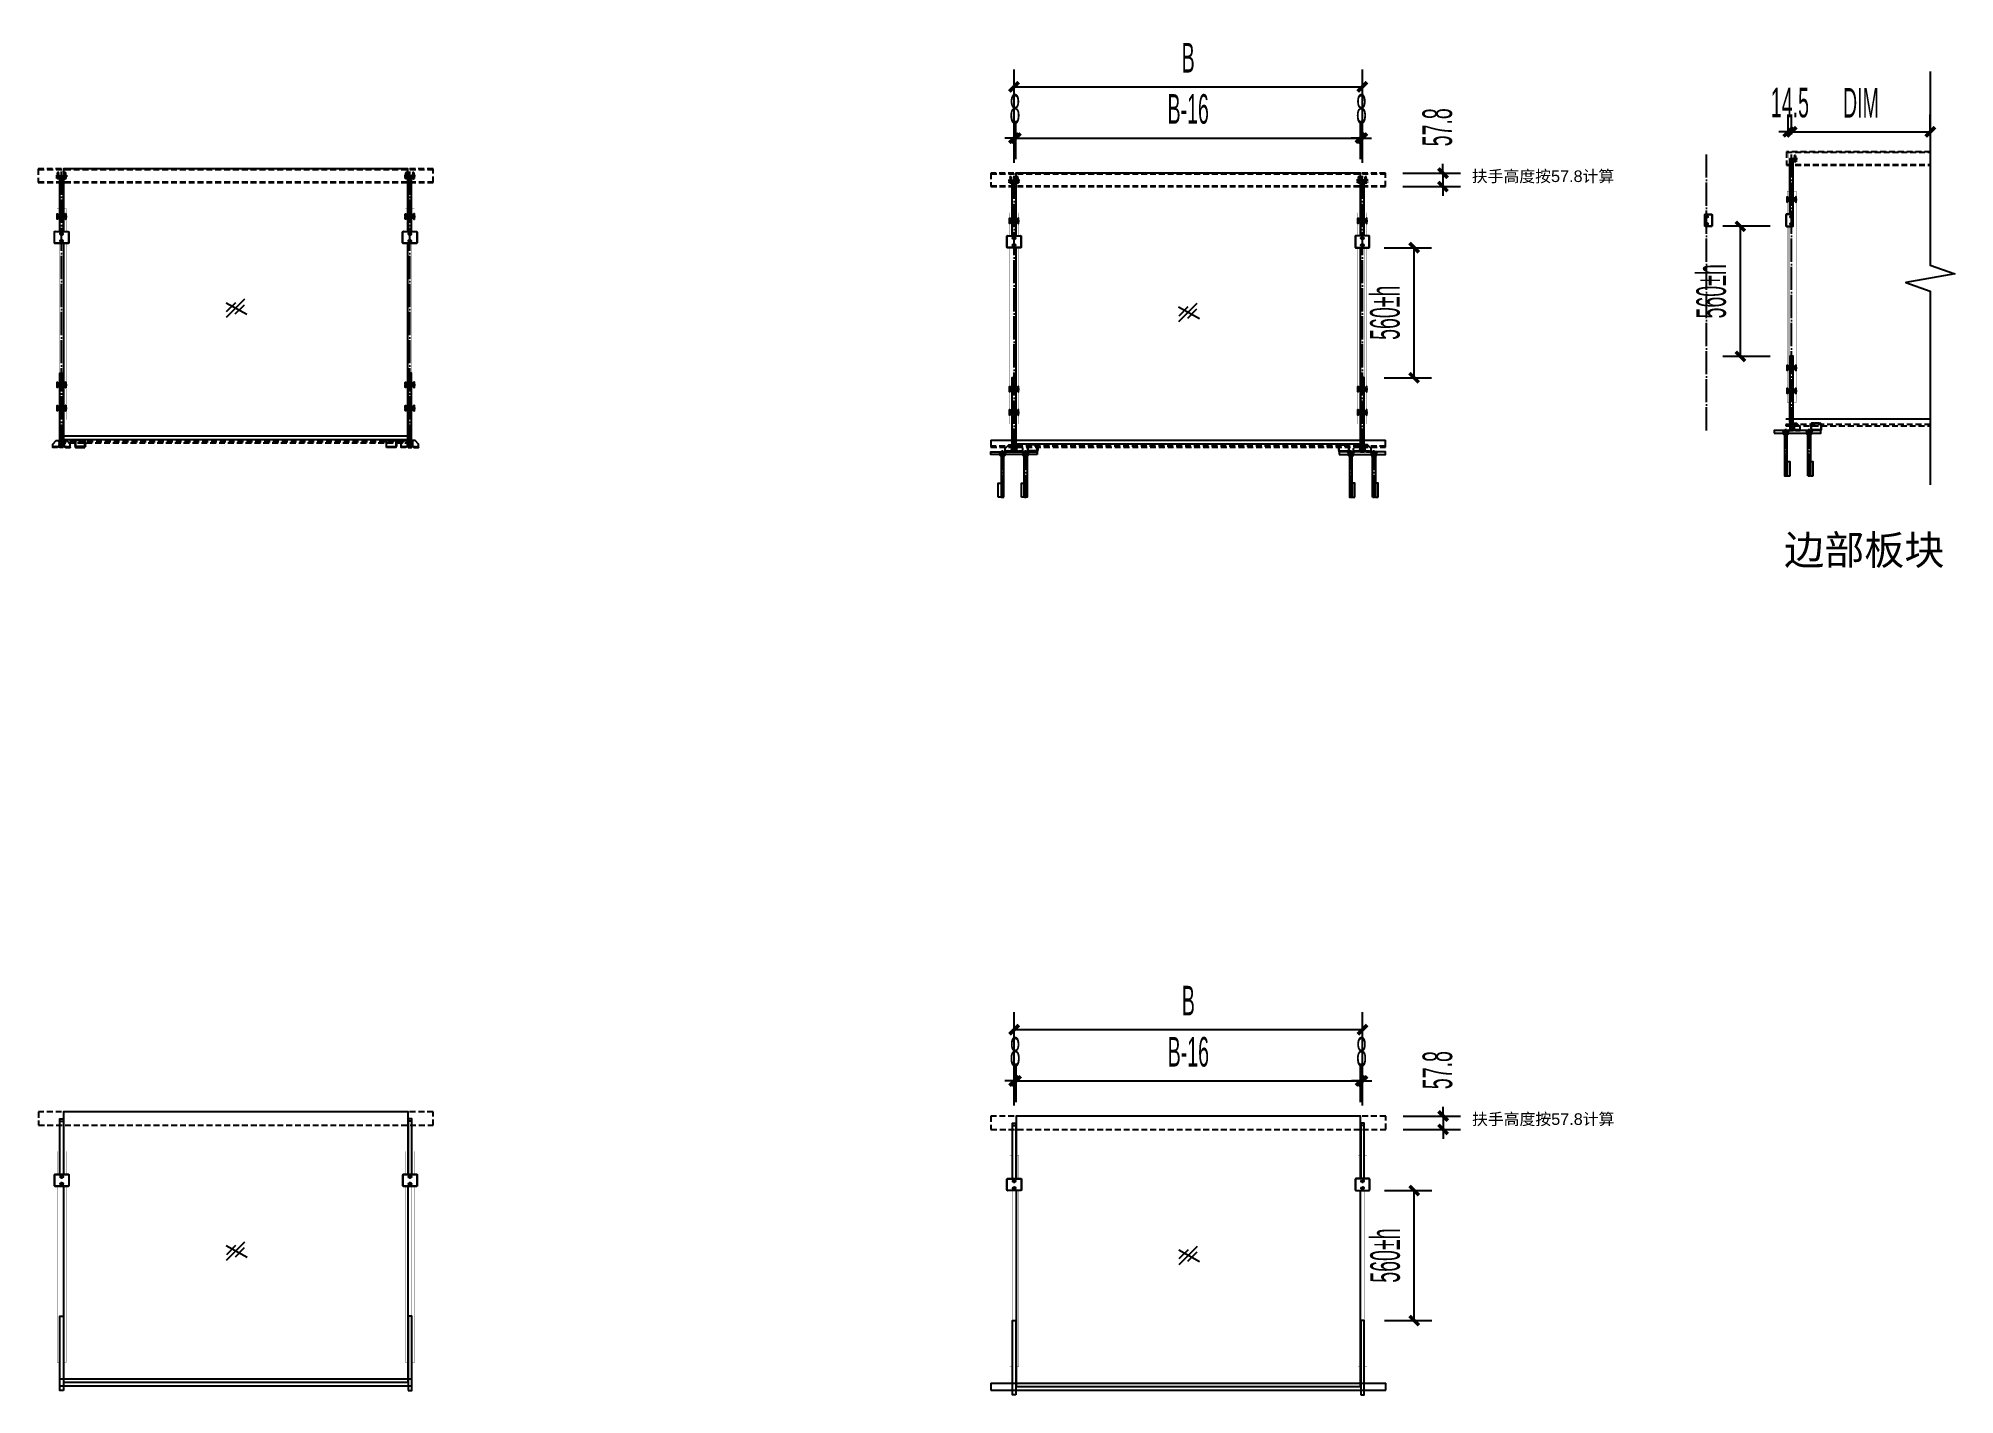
# Model space of a CAD drawing. Header units: millimetres. Extents: x 9 to 8262, y -3873 to 1969.
import ezdxf

# ---------------------------------------------------------------- set-up
doc = ezdxf.new("R2010")
doc.units = ezdxf.units.MM
doc.header["$MEASUREMENT"] = 0
for name, pattern in [('CENTER', [2, 1.25, -0.25, 0.25, -0.25]), ('DASH', [0.35, 0.25, -0.1]), ('DASHED', [19.05, 12.7, -6.35]), ('DOTE', [2.42, 2, -0.2, 0.02, -0.2]), ('HIDDEN', [9.525, 6.35, -3.175])]:
    doc.linetypes.add(name, pattern=pattern)
for name, color, linetype in [('@F03_Section_Glass', 4, 'Continuous'), ('@F05_Section_Steel', 24, 'Continuous'), ('@F09_Submate', 8, 'Continuous'), ('@F19_DIM', 7, 'Continuous'), ('CL', 7, 'CENTER'), ('DIM', 8, 'Continuous'), ('F06_Section_Steel', 24, 'Continuous'), ('F25_Stru_Fill', 252, 'Continuous'), ('F31_Gridline_Other', 132, 'Continuous'), ('F57_Sign', 240, 'Continuous'), ('F58_Dote', 1, 'DOTE'), ('F90_Dote', 145, 'Continuous'), ('pj', 4, 'Continuous'), ('PUB_TEXT', 7, 'Continuous'), ('SC', 6, 'Continuous'), ('WELD', 8, 'Continuous'), ('XX', 6, 'DASHED'), ('ZX', 1, 'CENTER'), ('图框', 7, 'Continuous')]:
    doc.layers.add(name, color=color, linetype=linetype)
doc.layers.add('JY-11填充层', color=8, linetype='Continuous', lineweight=5)
doc.layers.add('虚线', color=6, linetype='HIDDEN', lineweight=13)
doc.styles.add('_TCH_DIM_T3', font='hztxt_e.shx', dxfattribs={"width": 0.494118, "bigfont": 'hztxt.shx'})
doc.styles.get("Standard").update_dxf_attribs({"font": 'arial.ttf'})
doc.styles.add('黑体', font='')
doc.styles.get('黑体').set_extended_font_data('NSimSun')
doc.dimstyles.new('_TCH_ARCH&&50', dxfattribs={"dimtxt": 127.5, "dimasz": 40, "dimexe": 75, "dimexo": 75, "dimgap": 61.25, "dimtad": 1, "dimdec": 1, "dimzin": 12, "dimdsep": 46, "dimtxsty": '_TCH_DIM_T3', "dimblk": 'ARCHTICK', "dimcen": 0.09, "dimclrt": 7, "dimazin": 2, "dimtfac": 1, "dimtdec": 1, "dimtix": 1, "dimtmove": 2, "dimatfit": 3, "dimldrblk": 'ARCHTICK', "dimfxl": 50, "dimtolj": 1, "dimtzin": 0, "dimarcsym": 0})
pattern_1 = [(45, (-65008.453, 15002.4512), (-1.122532015, 1.122532015), []), (135, (-65008.453, 15002.4512), (-1.122532015, -1.122532015), [])]

msp = doc.modelspace()

# ---------------------------------------------------------------- texts
at = {"char_height": 50, "attachment_point": 1}
for insert in [(6182.87, 1400.2), (6183.55, -2660.71)]:
    msp.add_mtext_dynamic_manual_height_columns('{\\fSimSun|b0|i0|c134|p2;扶手高度按}57.8{\\fSimSun|b0|i0|c134|p2;计算}', width=962.4227, gutter_width=12.5, heights=[0], dxfattribs=dict(at, insert=insert))
at = {"layer": 'PUB_TEXT', "style": '黑体'}
msp.add_text('边部板块', height=126.582, dxfattribs=at).set_placement((7527.8, -297.99, 0))

# ---------------------------------------------------------------- blocks, each defined once
blk = doc.blocks.new('Railing_B_A$C2D332B79')
at = {"layer": 'DIM'}
for p, q in [((0, 280), (399, 58)), ((10, 110), (185, 286)), ((176, 65), (352, 241))]:
    blk.add_line(p, q, dxfattribs=at)
at = {"layer": 'DIM', "linetype": 'DASHED', "ltscale": 450}
blk.add_line((7, 0), (358, 351), dxfattribs=at)
blk = doc.blocks.new('Railing_B_YM02-V')
at = {"layer": 'F06_Section_Steel'}
h = blk.add_hatch(dxfattribs=at)
h.set_pattern_fill('ANSI37', color=4, style=0)
h.set_pattern_definition(pattern_1)
h.paths.add_polyline_path([(0, 66), (0, 50), (2, 50), (2, 56), (10, 56), (10, 57)])
h.paths.add_polyline_path([(12, 64), (12, 56), (20, 56)])
h.paths.add_polyline_path([(12, 57), (10, 57), (10, 56), (12, 56)])
h.paths.add_polyline_path([(12, 44), (10, 44), (10, 43), (12, 43)])
h.paths.add_polyline_path([(10, 43), (10, 44), (2, 44), (2, 50), (0, 50), (0, 34)])
h.paths.add_polyline_path([(20, 44), (12, 44), (12, 36)])
h = blk.add_hatch(dxfattribs=at)
h.set_pattern_fill('ANSI37', color=4, style=0)
h.set_pattern_definition(pattern_1)
h.paths.add_polyline_path([(0, -66), (0, -50), (2, -50), (2, -56), (10, -56), (10, -57)])
h.paths.add_polyline_path([(12, -64), (12, -56), (20, -56)])
h.paths.add_polyline_path([(12, -57), (10, -57), (10, -56), (12, -56)])
h.paths.add_polyline_path([(12, -44), (10, -44), (10, -43), (12, -43)])
h.paths.add_polyline_path([(10, -43), (10, -44), (2, -44), (2, -50), (0, -50), (0, -34)])
h.paths.add_polyline_path([(20, -44), (12, -44), (12, -36)])
at = {"layer": 'F06_Section_Steel', "color": 4}
for p, q in [((10, 57), (0, 66)), ((10, 43), (0, 34)), ((12, 57), (10, 57)), ((10, 57), (10, 56)), ((10, 43), (10, 44)), ((12, 43), (10, 43)), ((12, 64), (20, 56)), ((12, 36), (20, 44)), ((10, -43), (0, -34)), ((10, -57), (0, -66)), ((12, -43), (10, -43)), ((10, -43), (10, -44)), ((10, -57), (10, -56)), ((12, -57), (10, -57)), ((12, -36), (20, -44)), ((12, -64), (20, -56))]:
    blk.add_line(p, q, dxfattribs=at)
at = {"layer": 'F06_Section_Steel'}
for points in [[(12, -100), (12, 100), (0, 100), (0, -100)], [(195, 44), (2, 44), (2, 56), (195, 56), (195, 44)], [(195, 68), (135, 68), (135, 56), (195, 56), (195, 68)], [(195, -44), (2, -44), (2, -56), (195, -56), (195, -44)], [(195, -32), (135, -32), (135, -44), (195, -44), (195, -32)]]:
    blk.add_lwpolyline(points, close=True, dxfattribs=at)
at = {"layer": 'F58_Dote', "ltscale": 50}
for p, q in [((199.6, 50), (-6.9, 50)), ((199.6, -50), (-6.9, -50))]:
    blk.add_line(p, q, dxfattribs=at)
blk = doc.blocks.new('*U20')
at = {"layer": 'JY-11填充层'}
for centre, end in [((4, 0), 180), ((8, 0), 120), ((12, 0), 120), ((16, 0), 120), ((20, 0), 120), ((24, 0), 120)]:
    blk.add_arc(centre, 4, 0, end, dxfattribs=at)
blk = doc.blocks.new('*U9')
at = {"layer": 'JY-11填充层'}
for centre, end in [((4, 0), 180), ((8, 0), 120), ((12, 0), 120), ((16, 0), 120), ((20, 0), 120), ((24, 0), 120), ((28, 0), 120), ((32, 0), 120), ((36, 0), 120)]:
    blk.add_arc(centre, 4, 0, end, dxfattribs=at)
blk = doc.blocks.new('Railing_B_30角钢（平面）')
at = {"layer": '@F05_Section_Steel', "elevation": 0}
for points in [[(171496.2, -73616), (171496.2, -73586), (171456.2, -73586), (171456.2, -73616), (171496.2, -73616)], [(171496.2, -73612), (171496.2, -73612), (171456.2, -73612)]]:
    blk.add_lwpolyline(points, dxfattribs=at)
at = {"layer": 'JY-11填充层', "rotation": 90}
blk.add_blockref('*U20', (171456.2, -73614, 0), dxfattribs=at)
at = {"layer": 'JY-11填充层'}
blk.add_blockref('*U9', (171456.2, -73586, 0), dxfattribs=at)
at = {"layer": 'JY-11填充层', "xscale": -1, "rotation": 270}
blk.add_blockref('*U20', (171496.2, -73614, 0), dxfattribs=at)
blk = doc.blocks.new('Railing_B_肋板')
at = {"layer": '@F05_Section_Steel', "elevation": 0}
blk.add_lwpolyline([(-135353.8, 59079.8), (-135373.8, 59079.8), (-135373.8, 59094.8), (-135358.8, 59109.8), (-135343.8, 59109.8), (-135343.8, 59089.8)], close=True, dxfattribs=at)
at = {"layer": 'WELD'}
for centre, start, end in [((-135343.8, 59105.8, 0), 90, 210), ((-135343.8, 59101.8, 0), 90, 210), ((-135343.8, 59097.8, 0), 90, 210), ((-135343.8, 59093.8, 0), 90, 210), ((-135343.8, 59089.8, 0), 90, 210), ((-135343.8, 59101.8, 0), 90, 150), ((-135343.8, 59097.8, 0), 90, 150), ((-135343.8, 59093.8, 0), 90, 150), ((-135343.8, 59089.8, 0), 90, 150), ((-135369.8, 59079.8, 0), 60, 180), ((-135365.8, 59079.8, 0), 60, 180), ((-135365.8, 59079.8, 0), 120, 180), ((-135361.8, 59079.8, 0), 60, 180), ((-135361.8, 59079.8, 0), 120, 180), ((-135357.8, 59079.8, 0), 60, 180), ((-135357.8, 59079.8, 0), 120, 180), ((-135353.8, 59079.8, 0), 60, 180), ((-135353.8, 59079.8, 0), 120, 180), ((-135349.8, 59079.8, 0), 90, 180), ((-135349.8, 59079.8, 0), 120, 180), ((-135343.8, 59085.8, 0), 90, 180), ((-135343.8, 59085.8, 0), 90, 150)]:
    blk.add_arc(centre, 4, start, end, dxfattribs=at)
blk = doc.blocks.new('Railing_B_m5x12rhs')
at = {"layer": 'CL'}
blk.add_line((0, -13.1), (0, 5.4), dxfattribs=at)
at = {"layer": 'SC', "color": 6, "linetype": 'HIDDEN', "ltscale": 0.3}
for p, q in [((-2.2, -9.5), (-1.8, -11)), ((2.2, -9.5), (1.8, -11))]:
    blk.add_line(p, q, dxfattribs=at)
at = {"layer": 'SC', "color": 6, "linetype": 'Continuous', "ltscale": 0.3}
blk.add_lwpolyline([(4, 1.1, 0.338208), (2.9, 2.5, 0.133928), (-2.9, 2.5, 0.338208), (-4, 1.1), (-4, 0), (4, 0)], format="xyb", close=True, dxfattribs=at)
at = {"layer": 'SC', "color": 8, "linetype": 'HIDDEN', "ltscale": 0.3}
blk.add_lwpolyline([(2.9, 2.5), (2.6, 2.3), (2.3, 2.2), (2, 2.2), (1.7, 2.2), (1.4, 2.3), (1.1, 2.4), (0.9, 2.5), (0.7, 2.5), (0.6, 2.4), (0.6, 2.3), (0.5, 2.1), (0.6, 1.9), (0.6, 1.6), (0.6, 1.4), (0.6, 1.2), (0.5, 1), (0.4, 0.8), (0.3, 0.7), (0.2, 0.6), (0, 0.6), (-0.2, 0.6), (-0.3, 0.7), (-0.4, 0.8), (-0.5, 1), (-0.6, 1.2), (-0.6, 1.4), (-0.6, 1.6), (-0.6, 1.9), (-0.5, 2.1), (-0.6, 2.3), (-0.6, 2.4), (-0.7, 2.5), (-0.9, 2.5), (-1.1, 2.4), (-1.4, 2.3), (-1.7, 2.2), (-2, 2.2), (-2.3, 2.2), (-2.6, 2.3), (-2.9, 2.5)], dxfattribs=at)
at = {"layer": 'SC', "color": 6, "linetype": 'HIDDEN', "ltscale": 0.3}
for points in [[(-2.2, 0), (-2.2, -9.5), (2.2, -9.5), (2.2, 0)], [(-1.8, 0), (-1.8, -11), (1.8, -11), (1.8, 0)]]:
    blk.add_lwpolyline(points, dxfattribs=at)
blk = doc.blocks.new('*U12')
at = {"layer": 'pj'}
for p, q in [((-2.1, 0), (-2.1, -0.5)), ((-2.5, -0.8), (2.5, -0.4)), ((-2.5, -0.8), (2.5, -0.4)), ((-2.1, -0.5), (-2.5, -0.8)), ((-2.5, -0.8), (-2.5, -0.8)), ((-2.5, -0.8), (-2.1, -1.1)), ((-2.5, -1.6), (2.5, -1.2)), ((-2.5, -1.6), (2.5, -1.2)), ((-2.1, -1.3), (-2.5, -1.6)), ((-2.5, -1.6), (-2.5, -1.6)), ((-2.5, -1.6), (-2.1, -1.9)), ((-2.5, -2.4), (2.5, -2)), ((-2.5, -2.4), (2.5, -2)), ((-2.5, -2.4), (-2.1, -2.1)), ((-2.1, -2.7), (-2.5, -2.4)), ((-2.5, -2.4), (-2.5, -2.4)), ((-2.5, -3.2), (2.5, -2.8)), ((-2.5, -3.2), (2.5, -2.8)), ((-2.5, -3.2), (-2.1, -2.9)), ((-2.5, -3.2), (-2.5, -3.2)), ((-2.1, -3.5), (-2.5, -3.2)), ((-2.5, -4), (2.5, -3.6)), ((-2.5, -4), (2.5, -3.6)), ((-2.5, -4), (-2.1, -3.7)), ((-2.5, -4), (-2.5, -4)), ((-2.1, -4.3), (-2.5, -4)), ((-2.5, -4.8), (2.5, -4.4)), ((-2.5, -4.8), (2.5, -4.4)), ((-2.5, -4.8), (-2.1, -4.5)), ((-2.5, -4.8), (-2.5, -4.8)), ((-2.1, -5.1), (-2.5, -4.8)), ((-2.5, -5.6), (2.5, -5.2)), ((-2.5, -5.6), (2.5, -5.2)), ((-2.5, -5.6), (-2.1, -5.3)), ((-2.5, -5.6), (-2.5, -5.6)), ((-2.1, -5.9), (-2.5, -5.6)), ((-2.5, -6.4), (2.5, -6)), ((-2.5, -6.4), (2.5, -6)), ((-2.5, -6.4), (-2.1, -6.1)), ((-2.5, -6.4), (-2.5, -6.4)), ((-2.1, -6.7), (-2.5, -6.4)), ((-2.5, -7.2), (2.5, -6.8)), ((-2.5, -7.2), (2.5, -6.8)), ((-2.5, -7.2), (-2.1, -6.9)), ((-2.5, -7.2), (-2.5, -7.2)), ((-2.1, -7.5), (-2.5, -7.2)), ((-2.5, -8), (2.5, -7.6)), ((-2.5, -8), (2.5, -7.6)), ((-2.5, -8), (-2.1, -7.7)), ((-2.5, -8), (-2.5, -8)), ((-2.1, -8.3), (-2.5, -8)), ((-2.5, -8.8), (2.5, -8.4)), ((-2.5, -8.8), (2.5, -8.4)), ((-2.5, -8.8), (-2.1, -8.5)), ((-2.5, -8.8), (-2.5, -8.8)), ((-2.1, -9.1), (-2.5, -8.8)), ((-2.5, -9.6), (2.5, -9.2)), ((-2.5, -9.6), (2.5, -9.2)), ((-2.5, -9.6), (-2.1, -9.3)), ((-2.5, -9.6), (-2.5, -9.6)), ((-2.1, -9.9), (-2.5, -9.6)), ((-2.5, -10.4), (2.5, -10)), ((-2.5, -10.4), (2.5, -10)), ((-2.5, -10.4), (-2.1, -10.1)), ((-2.5, -10.4), (-2.5, -10.4)), ((-2.1, -10.7), (-2.5, -10.4)), ((-2.5, -11.2), (2.5, -10.8)), ((-2.5, -11.2), (2.5, -10.8)), ((-2.5, -11.2), (-2.1, -10.9)), ((-2.5, -11.2), (-2.5, -11.2)), ((-2.1, -11.5), (-2.5, -11.2)), ((-2.5, -12), (2.5, -11.6)), ((-2.5, -12), (2.5, -11.6)), ((-2.5, -12), (-2.1, -11.7)), ((-2.5, -12), (-2.5, -12)), ((-2.1, -12.3), (-2.5, -12)), ((-2.5, -12.8), (2.5, -12.4)), ((-2.5, -12.8), (2.5, -12.4)), ((-2.5, -12.8), (-2.1, -12.5)), ((-2.5, -12.8), (-2.5, -12.8)), ((-2.1, -13.1), (-2.5, -12.8)), ((-2.5, -13.6), (2.5, -13.2)), ((-2.5, -13.6), (2.5, -13.2)), ((-2.5, -13.6), (-2.1, -13.3)), ((-2.5, -13.6), (-2.5, -13.6)), ((-2.1, -13.9), (-2.5, -13.6)), ((-2.5, -14.4), (2.5, -14)), ((-2.5, -14.4), (2.5, -14)), ((-2.5, -14.4), (-2.1, -14.1)), ((-2.1, -14.7), (-2.5, -14.4)), ((-2.5, -14.4), (-2.5, -14.4)), ((-2.5, -15.2), (2.5, -14.8)), ((-2.5, -15.2), (2.5, -14.8)), ((-2.1, -14.9), (-2.5, -15.2)), ((-2.5, -15.2), (-2.5, -15.2)), ((-2.5, -15.2), (-2.1, -15.5)), ((-2.5, -16), (2.5, -15.6)), ((-2.5, -16), (2.5, -15.6)), ((-2.1, -15.7), (-2.5, -16)), ((-2.5, -16), (-2.5, -16)), ((-2.5, -16), (-2.1, -16.3)), ((-2.5, -16.8), (2.5, -16.4)), ((-2.5, -16.8), (2.5, -16.4)), ((-2.5, -16.8), (-2.1, -16.5)), ((-2.1, -17.1), (-2.5, -16.8)), ((-2.5, -16.8), (-2.5, -16.8)), ((-2.1, -0.5), (2.1, -0.1)), ((-2.1, -1.1), (2.1, -0.7)), ((-2.1, -1.3), (2.1, -0.9)), ((-2.1, -1.1), (-2.1, -1.3)), ((-2.1, -1.9), (2.1, -1.5)), ((-2.1, -2.1), (2.1, -1.7)), ((-2.1, -1.9), (-2.1, -2)), ((-2.1, -2.1), (-2.1, -2)), ((-2.1, -2.7), (2.1, -2.3)), ((-2.1, -2.9), (2.1, -2.5)), ((-2.1, -2.7), (-2.1, -2.8)), ((-2.1, -2.9), (-2.1, -2.8)), ((-2.1, -3.5), (2.1, -3.1)), ((-2.1, -3.7), (2.1, -3.3)), ((-2.1, -3.5), (-2.1, -3.6)), ((-2.1, -3.7), (-2.1, -3.6)), ((-2.1, -4.3), (2.1, -3.9)), ((-2.1, -4.5), (2.1, -4.1)), ((-2.1, -4.3), (-2.1, -4.4)), ((-2.1, -4.5), (-2.1, -4.4)), ((-2.1, -5.1), (2.1, -4.7)), ((-2.1, -5.3), (2.1, -4.9)), ((-2.1, -5.1), (-2.1, -5.2)), ((-2.1, -5.3), (-2.1, -5.2)), ((-2.1, -5.9), (2.1, -5.5)), ((-2.1, -6.1), (2.1, -5.7)), ((-2.1, -5.9), (-2.1, -6)), ((-2.1, -6.1), (-2.1, -6)), ((-2.1, -6.7), (2.1, -6.3)), ((-2.1, -6.9), (2.1, -6.5)), ((-2.1, -6.7), (-2.1, -6.8)), ((-2.1, -6.9), (-2.1, -6.8)), ((-2.1, -7.5), (2.1, -7.1)), ((-2.1, -7.7), (2.1, -7.3)), ((-2.1, -7.5), (-2.1, -7.6)), ((-2.1, -7.7), (-2.1, -7.6)), ((-2.1, -8.3), (2.1, -7.9)), ((-2.1, -8.5), (2.1, -8.1)), ((-2.1, -8.3), (-2.1, -8.4)), ((-2.1, -8.5), (-2.1, -8.4)), ((-2.1, -9.1), (2.1, -8.7)), ((-2.1, -9.3), (2.1, -8.9)), ((-2.1, -9.1), (-2.1, -9.2)), ((-2.1, -9.3), (-2.1, -9.2)), ((-2.1, -9.9), (2.1, -9.5)), ((-2.1, -10.1), (2.1, -9.7)), ((-2.1, -9.9), (-2.1, -10)), ((-2.1, -10.1), (-2.1, -10)), ((-2.1, -10.7), (2.1, -10.3)), ((-2.1, -10.9), (2.1, -10.5)), ((-2.1, -10.7), (-2.1, -10.8)), ((-2.1, -10.9), (-2.1, -10.8)), ((-2.1, -11.5), (2.1, -11.1)), ((-2.1, -11.7), (2.1, -11.3)), ((-2.1, -11.5), (-2.1, -11.6)), ((-2.1, -11.7), (-2.1, -11.6)), ((-2.1, -12.3), (2.1, -11.9)), ((-2.1, -12.5), (2.1, -12.1)), ((-2.1, -12.3), (-2.1, -12.4)), ((-2.1, -12.5), (-2.1, -12.4)), ((-2.1, -13.1), (2.1, -12.7)), ((-2.1, -13.3), (2.1, -12.9)), ((-2.1, -13.1), (-2.1, -13.2)), ((-2.1, -13.3), (-2.1, -13.2)), ((-2.1, -13.9), (2.1, -13.5)), ((-2.1, -14.1), (2.1, -13.7)), ((-2.1, -14.1), (-2.1, -13.9)), ((-2.1, -14.7), (2.1, -14.3)), ((-2.1, -14.9), (2.1, -14.5)), ((-2.1, -14.8), (-2.1, -14.7)), ((-2.1, -14.8), (-2.1, -14.9)), ((-2.1, -15.5), (2.1, -15.1)), ((-2.1, -15.7), (2.1, -15.3)), ((-2.1, -15.5), (-2.1, -15.7)), ((-2.1, -16.3), (2.1, -15.9)), ((-2.1, -16.5), (2.1, -16.1)), ((-2.1, -16.3), (-2.1, -16.4)), ((-2.1, -16.5), (-2.1, -16.4)), ((-2.1, -17.1), (2.1, -16.7)), ((-2.1, -17.2), (-2.1, -17.1)), ((2.5, -17.2), (-2.1, -17.2)), ((-0.9, -17.2), (2.1, -16.9)), ((1.8, -17.2), (2.5, -17.2)), ((2.1, 0), (2.1, -0.1)), ((2.1, -0.1), (2.5, -0.4)), ((2.5, -0.4), (2.1, -0.7)), ((2.1, -0.7), (2.1, -0.9)), ((2.1, -0.9), (2.5, -1.2)), ((2.5, -1.2), (2.1, -1.5)), ((2.1, -1.5), (2.1, -1.6)), ((2.1, -1.7), (2.1, -1.6)), ((2.5, -2), (2.1, -1.7)), ((2.1, -2.3), (2.5, -2)), ((2.1, -2.3), (2.1, -2.4)), ((2.1, -2.5), (2.1, -2.4)), ((2.5, -2.8), (2.1, -2.5)), ((2.1, -3.1), (2.5, -2.8)), ((2.1, -3.1), (2.1, -3.2)), ((2.1, -3.3), (2.1, -3.2)), ((2.5, -3.6), (2.1, -3.3)), ((2.1, -3.9), (2.5, -3.6)), ((2.1, -3.9), (2.1, -4)), ((2.1, -4.1), (2.1, -4)), ((2.5, -4.4), (2.1, -4.1)), ((2.1, -4.7), (2.5, -4.4)), ((2.1, -4.7), (2.1, -4.8)), ((2.1, -4.9), (2.1, -4.8)), ((2.5, -5.2), (2.1, -4.9)), ((2.1, -5.5), (2.5, -5.2)), ((2.1, -5.5), (2.1, -5.6)), ((2.1, -5.7), (2.1, -5.6)), ((2.5, -6), (2.1, -5.7)), ((2.1, -6.3), (2.5, -6)), ((2.1, -6.3), (2.1, -6.4)), ((2.1, -6.5), (2.1, -6.4)), ((2.5, -6.8), (2.1, -6.5)), ((2.1, -7.1), (2.5, -6.8)), ((2.1, -7.1), (2.1, -7.2)), ((2.1, -7.3), (2.1, -7.2)), ((2.5, -7.6), (2.1, -7.3)), ((2.1, -7.9), (2.5, -7.6)), ((2.1, -7.9), (2.1, -8)), ((2.1, -8.1), (2.1, -8)), ((2.5, -8.4), (2.1, -8.1)), ((2.1, -8.7), (2.5, -8.4)), ((2.1, -8.7), (2.1, -8.8)), ((2.1, -8.9), (2.1, -8.8)), ((2.5, -9.2), (2.1, -8.9)), ((2.1, -9.5), (2.5, -9.2)), ((2.1, -9.5), (2.1, -9.6)), ((2.1, -9.7), (2.1, -9.6)), ((2.5, -10), (2.1, -9.7)), ((2.1, -10.3), (2.5, -10)), ((2.1, -10.3), (2.1, -10.4)), ((2.1, -10.5), (2.1, -10.4)), ((2.5, -10.8), (2.1, -10.5)), ((2.1, -11.1), (2.5, -10.8)), ((2.1, -11.1), (2.1, -11.2)), ((2.1, -11.3), (2.1, -11.2)), ((2.5, -11.6), (2.1, -11.3)), ((2.1, -11.9), (2.5, -11.6)), ((2.1, -11.9), (2.1, -12)), ((2.1, -12.1), (2.1, -12)), ((2.5, -12.4), (2.1, -12.1)), ((2.1, -12.7), (2.5, -12.4)), ((2.1, -12.7), (2.1, -12.8)), ((2.1, -12.9), (2.1, -12.8)), ((2.5, -13.2), (2.1, -12.9)), ((2.1, -13.5), (2.5, -13.2)), ((2.1, -13.7), (2.1, -13.5)), ((2.5, -14), (2.1, -13.7)), ((2.1, -14.3), (2.5, -14)), ((2.1, -14.4), (2.1, -14.3)), ((2.1, -14.4), (2.1, -14.5)), ((2.1, -14.5), (2.5, -14.8)), ((2.5, -14.8), (2.1, -15.1)), ((2.1, -15.1), (2.1, -15.3)), ((2.1, -15.3), (2.5, -15.6)), ((2.5, -15.6), (2.1, -15.9)), ((2.1, -15.9), (2.1, -16)), ((2.1, -16.1), (2.1, -16)), ((2.5, -16.4), (2.1, -16.1)), ((2.1, -16.7), (2.5, -16.4)), ((2.1, -16.9), (2.1, -16.7)), ((2.5, -17.2), (2.1, -16.9)), ((2.5, -0.4), (2.5, -0.4)), ((2.5, -1.2), (2.5, -1.2)), ((2.5, -2), (2.5, -2)), ((2.5, -2.8), (2.5, -2.8)), ((2.5, -3.6), (2.5, -3.6)), ((2.5, -4.4), (2.5, -4.4)), ((2.5, -5.2), (2.5, -5.2)), ((2.5, -6), (2.5, -6)), ((2.5, -6.8), (2.5, -6.8)), ((2.5, -7.6), (2.5, -7.6)), ((2.5, -8.4), (2.5, -8.4)), ((2.5, -9.2), (2.5, -9.2)), ((2.5, -10), (2.5, -10)), ((2.5, -10.8), (2.5, -10.8)), ((2.5, -11.6), (2.5, -11.6)), ((2.5, -12.4), (2.5, -12.4)), ((2.5, -13.2), (2.5, -13.2)), ((2.5, -14), (2.5, -14)), ((2.5, -14.8), (2.5, -14.8)), ((2.5, -15.6), (2.5, -15.6)), ((2.5, -16.4), (2.5, -16.4)), ((2.5, -17.2), (2.5, -17.2))]:
    blk.add_line(p, q, dxfattribs=at)
blk.add_lwpolyline([(-4.8, 2.1), (-4.8, 0), (4.8, 0), (4.8, 2.1, 0.148437), (0.4, 3.7), (0.4, 3.5), (-0.4, 3.5), (-0.4, 3.7, 0.148437)], format="xyb", close=True, dxfattribs=at)
at = {"layer": 'ZX', "ltscale": 0.1}
blk.add_line((0, 4.7), (0, -18.2), dxfattribs=at)
blk = doc.blocks.new('Railing_B_M5x12FHS')
at = {"layer": 'F31_Gridline_Other', "ltscale": 0.5}
for p, q in [((-5.8, 1.2), (-0.8, 1.2)), ((5.8, 1.2), (0.8, 1.2)), ((-2.5, -8.3), (-1.9, -10)), ((2.5, -8.3), (1.9, -10))]:
    blk.add_line(p, q, dxfattribs=at)
blk.add_lwpolyline([(-0.8, 0), (0.8, 0), (0.8, 2), (5.5, 2, -0.414214), (5.8, 1.7), (5.8, 1.3, -0.198912), (5.7, 1.1), (2.5, -2.2), (-2.5, -2.2), (-5.7, 1.1, -0.198912), (-5.8, 1.3), (-5.8, 1.7, -0.414214), (-5.5, 2), (-0.8, 2)], format="xyb", close=True, dxfattribs=at)
for points in [[(-2.5, -2.2), (-2.5, -8.3), (2.5, -8.3), (2.5, -2.2)], [(-1.9, -2.2), (-1.9, -10), (1.9, -10), (1.9, -2.2)]]:
    blk.add_lwpolyline(points, dxfattribs=at)
at = {"layer": 'F90_Dote', "linetype": 'DOTE', "ltscale": 3}
blk.add_line((0, -12.1), (0, 4.1), dxfattribs=at)
blk = doc.blocks.new('*U11')
at = {"layer": 'JY-11填充层'}
for centre, end in [((4, 0), 180), ((8, 0), 120), ((12, 0), 120), ((16, 0), 120), ((20, 0), 120)]:
    blk.add_arc(centre, 4, 0, end, dxfattribs=at)
blk = doc.blocks.new('_ArchTick')
at = {"color": 0, "linetype": 'ByBlock', "const_width": 0.4}
blk.add_lwpolyline([(-0.5, -0.5), (0.5, 0.5)], dxfattribs=at)
blk = doc.blocks.new('*D13')
at = {"layer": '@F19_DIM', "color": 0, "lineweight": -2, "transparency": 16777216}
for p, q in [((4211.3, 1448.3), (4211.3, 1614.3)), ((4219.3, 1448.3), (4219.3, 1614.3)), ((4211.3, 1539.3), (4171.3, 1539.3)), ((4211.3, 1539.3), (4219.3, 1539.3)), ((4219.3, 1539.3), (4259.3, 1539.3))]:
    blk.add_line(p, q, dxfattribs=at)
at = {"layer": 'Defpoints', "color": 0, "transparency": 16777216}
for p in [(4219.3, 1539.3), (4211.3, 1373.3), (4219.3, 1373.3)]:
    blk.add_point(p, dxfattribs=at)
at = {"layer": '@F19_DIM', "color": 0, "lineweight": -2, "transparency": 16777216, "xscale": 40, "yscale": 40, "zscale": 40}
blk.add_blockref('_ArchTick', (4211.3, 1539.3), dxfattribs=at)
at = {"layer": '@F19_DIM', "color": 0, "lineweight": -2, "transparency": 16777216, "xscale": 40, "yscale": 40, "zscale": 40, "rotation": 180}
blk.add_blockref('_ArchTick', (4219.3, 1539.3), dxfattribs=at)
at = {"layer": '@F19_DIM', "color": 7, "transparency": 16777216, "insert": (4215.3, 1664.3), "char_height": 127.5, "attachment_point": 5, "style": '_TCH_DIM_T3'}
blk.add_mtext('\\A1;8', dxfattribs=at)
blk = doc.blocks.new('*D14')
at = {"layer": '@F19_DIM', "color": 0, "lineweight": -2, "transparency": 16777216}
for p, q in [((4219.3, 1448.3), (4219.3, 1614.3)), ((5703.3, 1448.3), (5703.3, 1614.3)), ((4219.3, 1539.3), (5703.3, 1539.3))]:
    blk.add_line(p, q, dxfattribs=at)
at = {"layer": 'Defpoints', "color": 0, "transparency": 16777216}
for p in [(5703.3, 1539.3), (4219.3, 1373.3), (5703.3, 1373.3)]:
    blk.add_point(p, dxfattribs=at)
at = {"layer": '@F19_DIM', "color": 0, "lineweight": -2, "transparency": 16777216, "xscale": 40, "yscale": 40, "zscale": 40, "rotation": 180}
blk.add_blockref('_ArchTick', (4219.3, 1539.3), dxfattribs=at)
at = {"layer": '@F19_DIM', "color": 0, "lineweight": -2, "transparency": 16777216, "xscale": 40, "yscale": 40, "zscale": 40}
blk.add_blockref('_ArchTick', (5703.3, 1539.3), dxfattribs=at)
at = {"layer": '@F19_DIM', "color": 7, "transparency": 16777216, "insert": (4961.3, 1664.3), "char_height": 127.5, "attachment_point": 5, "style": '_TCH_DIM_T3'}
blk.add_mtext('\\A1;B-16', dxfattribs=at)
blk = doc.blocks.new('*D15')
at = {"layer": '@F19_DIM', "color": 0, "lineweight": -2, "transparency": 16777216}
for p, q in [((5703.3, 1448.3), (5703.3, 1614.3)), ((5711.3, 1448.3), (5711.3, 1614.3)), ((5703.3, 1539.3), (5663.3, 1539.3)), ((5703.3, 1539.3), (5711.3, 1539.3)), ((5711.3, 1539.3), (5751.3, 1539.3))]:
    blk.add_line(p, q, dxfattribs=at)
at = {"layer": 'Defpoints', "color": 0, "transparency": 16777216}
for p in [(5711.3, 1539.3), (5703.3, 1373.3), (5711.3, 1373.3)]:
    blk.add_point(p, dxfattribs=at)
at = {"layer": '@F19_DIM', "color": 0, "lineweight": -2, "transparency": 16777216, "xscale": 40, "yscale": 40, "zscale": 40}
blk.add_blockref('_ArchTick', (5703.3, 1539.3), dxfattribs=at)
at = {"layer": '@F19_DIM', "color": 0, "lineweight": -2, "transparency": 16777216, "xscale": 40, "yscale": 40, "zscale": 40, "rotation": 180}
blk.add_blockref('_ArchTick', (5711.3, 1539.3), dxfattribs=at)
at = {"layer": '@F19_DIM', "color": 7, "transparency": 16777216, "insert": (5707.3, 1664.3), "char_height": 127.5, "attachment_point": 5, "style": '_TCH_DIM_T3'}
blk.add_mtext('\\A1;8', dxfattribs=at)
blk = doc.blocks.new('*D16')
at = {"layer": '@F19_DIM', "color": 0, "lineweight": -2, "transparency": 16777216}
for p, q in [((5805.8, 1067.2), (6009.3, 1067.2)), ((5934.3, 507.2), (5934.3, 1067.2)), ((5805.8, 507.2), (6009.3, 507.2))]:
    blk.add_line(p, q, dxfattribs=at)
at = {"layer": 'Defpoints', "color": 0, "transparency": 16777216}
for p in [(5730.8, 1067.2), (5934.3, 1067.2), (5730.8, 507.2)]:
    blk.add_point(p, dxfattribs=at)
at = {"layer": '@F19_DIM', "color": 0, "lineweight": -2, "transparency": 16777216, "xscale": 40, "yscale": 40, "zscale": 40}
for p, rotation in [((5934.3, 1067.2), 90), ((5934.3, 507.2), 270)]:
    blk.add_blockref('_ArchTick', p, dxfattribs=dict(at, rotation=rotation))
at = {"layer": '@F19_DIM', "color": 7, "transparency": 16777216, "insert": (5809.3, 787.2), "char_height": 127.5, "attachment_point": 5, "rotation": 90, "style": '_TCH_DIM_T3'}
blk.add_mtext('\\A1;560±h', dxfattribs=at)
blk = doc.blocks.new('*D17')
at = {"layer": '@F19_DIM', "color": 0, "lineweight": -2, "transparency": 16777216}
for p, q in [((4211.3, 1433.1), (4211.3, 1835.5)), ((5711.3, 1433.1), (5711.3, 1835.5)), ((4211.3, 1760.5), (5711.3, 1760.5))]:
    blk.add_line(p, q, dxfattribs=at)
at = {"layer": 'Defpoints', "color": 0, "transparency": 16777216}
for p in [(5711.3, 1760.5), (4211.3, 1358.1), (5711.3, 1358.1)]:
    blk.add_point(p, dxfattribs=at)
at = {"layer": '@F19_DIM', "color": 0, "lineweight": -2, "transparency": 16777216, "xscale": 40, "yscale": 40, "zscale": 40, "rotation": 180}
blk.add_blockref('_ArchTick', (4211.3, 1760.5), dxfattribs=at)
at = {"layer": '@F19_DIM', "color": 0, "lineweight": -2, "transparency": 16777216, "xscale": 40, "yscale": 40, "zscale": 40}
blk.add_blockref('_ArchTick', (5711.3, 1760.5), dxfattribs=at)
at = {"layer": '@F19_DIM', "color": 7, "transparency": 16777216, "insert": (4961.3, 1885.5), "char_height": 127.5, "attachment_point": 5, "style": '_TCH_DIM_T3'}
blk.add_mtext('\\A1;B', dxfattribs=at)
blk = doc.blocks.new('Railing_B6_Handrail')
at = {"layer": 'XX', "ltscale": 2}
for p, q in [((0, -2, 0), (1700, -2, 0)), ((0, -54.8, 0), (1700, -54.8, 0)), ((0, -57.8, 0), (1700, -57.8, 0))]:
    blk.add_line(p, q, dxfattribs=at)
blk.add_lwpolyline([(0, 0), (0, -57.8), (1700, -57.8), (1700, 0)], close=True, dxfattribs=at)
blk = doc.blocks.new('Railing_B6_Guding')
at = {"lineweight": -2, "ltscale": 0.1}
blk.add_lwpolyline([(28, -41), (-28, -41, -0.414214), (-31, -38), (-31, 8, -0.414214), (-28, 11), (28, 11, -0.414214), (31, 8), (31, -38, -0.414214)], format="xyb", close=True, dxfattribs=at)
at = {"layer": 'F25_Stru_Fill', "linetype": 'DASH', "ltscale": 10, "flags": 128}
for points in [[(2, -1.2), (0, -2.3), (-2, -1.2), (-2, 1.2), (0, 2.3), (2, 1.2)], [(2, -31.2), (0, -32.3), (-2, -31.2), (-2, -28.8), (0, -27.7), (2, -28.8)]]:
    blk.add_lwpolyline(points, close=True, dxfattribs=at)
at = {"layer": 'F25_Stru_Fill', "linetype": 'DASH', "ltscale": 10}
for centre, radius in [((0, 0), 6), ((0, 0), 2.31), ((0, -30), 6), ((0, -30), 2.31)]:
    blk.add_circle(centre, radius, dxfattribs=at)
at = {"layer": '虚线', "lineweight": -2, "ltscale": 10}
blk.add_lwpolyline([(28, -40), (-28, -40, -0.414214), (-30, -38), (-30, 8, -0.414214), (-28, 10), (28, 10, -0.414214), (30, 8), (30, -38, -0.414214)], format="xyb", close=True, dxfattribs=at)
blk = doc.blocks.new('*U42')
at = {"layer": '@F03_Section_Glass', "elevation": 0}
for points in [[(1492, 359.9), (1492, 628.9), (8, 628.9), (8, 359.9)], [(8, 307.9), (8, -536.1), (1492, -536.1), (1492, 307.9)]]:
    blk.add_lwpolyline(points, dxfattribs=at)
at = {"layer": 'F06_Section_Steel', "ltscale": 20}
for p, q in [((-25, 598.9, 0), (25, 598.9, 0)), ((1525, 598.9, 0), (1475, 598.9, 0))]:
    blk.add_line(p, q, dxfattribs=at)
at = {"layer": 'F06_Section_Steel'}
blk.add_line((-7.5, -521.1, 0), (1507.5, -521.1, 0), dxfattribs=at)
at = {"layer": 'F06_Section_Steel', "const_width": 1, "elevation": 0}
for points in [[(25, 587.2), (-25, 587.2), (-25, 602.7), (25, 602.7)], [(1475, 587.2), (1525, 587.2), (1525, 602.7), (1475, 602.7)]]:
    blk.add_lwpolyline(points, close=True, dxfattribs=at)
for points in [[(-19.5, 359.9), (-19.5, 458.9), (-7.5, 458.9), (-7.5, 359.9)], [(19.5, 359.9), (19.5, 458.9), (7.5, 458.9), (7.5, 359.9)], [(1480.5, 359.9), (1480.5, 458.9), (1492.5, 458.9), (1492.5, 359.9)], [(1519.5, 359.9), (1519.5, 458.9), (1507.5, 458.9), (1507.5, 359.9)], [(-7.5, 307.9), (-7.5, -451.1), (-19.5, -451.1), (-19.5, 307.9)], [(7.5, 307.9), (7.5, -451.1), (19.5, -451.1), (19.5, 307.9)], [(1492.5, 307.9), (1492.5, -451.1), (1480.5, -451.1), (1480.5, 307.9)], [(1507.5, 307.9), (1507.5, -451.1), (1519.5, -451.1), (1519.5, 307.9)]]:
    blk.add_lwpolyline(points, dxfattribs=at)
at = {"layer": 'F58_Dote', "ltscale": 50}
for p, q in [((0, -571.1), (0, 625.9)), ((1500, -571.1), (1500, 625.9))]:
    blk.add_line(p, q, dxfattribs=at)
at = {"layer": 'F58_Dote', "ltscale": 5}
for p, q in [((8.9, 348.9, 0), (-8.9, 348.9, 0)), ((1491.1, 348.9, 0), (1508.9, 348.9, 0)), ((8.9, 318.9, 0), (-8.9, 318.9, 0)), ((1491.1, 318.9, 0), (1508.9, 318.9, 0))]:
    blk.add_line(p, q, dxfattribs=at)
at = {"layer": 'pj', "color": 2}
for p, q in [((-7.5, 588.5, 0), (7.5, 588.5, 0)), ((1507.5, 588.5, 0), (1492.5, 588.5, 0))]:
    blk.add_line(p, q, dxfattribs=at)
at = {"layer": 'pj', "color": 2, "elevation": 0}
for points in [[(-7.5, 359.9), (-7.5, 598.9), (7.5, 598.9), (7.5, 359.9)], [(1507.5, 359.9), (1507.5, 598.9), (1492.5, 598.9), (1492.5, 359.9)]]:
    blk.add_lwpolyline(points, dxfattribs=at)
for points in [[(7.5, -571.1), (-7.5, -571.1), (-7.5, -251.1), (7.5, -251.1)], [(1492.5, -571.1), (1507.5, -571.1), (1507.5, -251.1), (1492.5, -251.1)]]:
    blk.add_lwpolyline(points, close=True, dxfattribs=at)
at = {"layer": 'XX', "ltscale": 2, "elevation": 0}
for points in [[(1507.5, -546.1), (-7.5, -546.1)], [(-7.5, -551.1), (1507.5, -551.1)]]:
    blk.add_lwpolyline(points, dxfattribs=at)
at = {"xscale": -1, "rotation": 180}
for p in [(-14.9, 596.3, 0), (-14.9, 590.4, 0), (1485.1, 596.3, 0), (1485.1, 590.4, 0)]:
    blk.add_blockref('*U12', p, dxfattribs=at)
at = {"rotation": 180}
for p in [(14.9, 596.3, 0), (14.9, 590.4, 0), (1514.9, 596.3, 0), (1514.9, 590.4, 0)]:
    blk.add_blockref('*U12', p, dxfattribs=at)
for p in [(0, 348.9, 0), (1500, 348.9, 0)]:
    blk.add_blockref('Railing_B6_Guding', p)
at = {"layer": '@F09_Submate'}
for p in [(135336.3, -59650.9, 0), (136836.3, -59650.9, 0)]:
    blk.add_blockref('Railing_B_肋板', p, dxfattribs=at)
at = {"layer": '@F09_Submate', "xscale": -1}
for p in [(-135336.3, -59650.9, 0), (-133836.3, -59650.9, 0)]:
    blk.add_blockref('Railing_B_肋板', p, dxfattribs=at)
at = {"layer": 'DIM', "color": 8, "ltscale": 20, "yscale": 0.965925806998283, "zscale": 0.965925806998283}
for p, xscale, rotation in [((14.9, 598.9, 0), -0.965925806998283, 179.999995731846), ((1485.1, 598.9, 0), 0.965925806998283, 180.0000042681539)]:
    blk.add_blockref('Railing_B_m5x12rhs', p, dxfattribs=dict(at, xscale=xscale, rotation=rotation))
at = {"layer": 'F31_Gridline_Other', "yscale": 2, "zscale": 2}
for p, xscale, rotation in [((-15.5, 423.9, 0), 2, 90.00000000000001), ((15.5, 423.9, 0), -2, 270), ((1484.5, 423.9, 0), 2, 90.00000000000001), ((1515.5, 423.9, 0), -2, 270), ((-15.5, -301.1, 0), 2, 90.00000000000001), ((15.5, -301.1, 0), -2, 270), ((1484.5, -301.1, 0), 2, 90.00000000000001), ((1515.5, -301.1, 0), -2, 270), ((-15.5, -401.1, 0), 2, 90.00000000000001), ((15.5, -401.1, 0), -2, 270), ((1484.5, -401.1, 0), 2, 90.00000000000001), ((1515.5, -401.1, 0), -2, 270)]:
    blk.add_blockref('Railing_B_M5x12FHS', p, dxfattribs=dict(at, xscale=xscale, rotation=rotation))
at = {"layer": 'F57_Sign'}
blk.add_blockref('Railing_B_30角钢（平面）', (-171396.2, 73044.9, 0), dxfattribs=at)
at = {"layer": 'F57_Sign', "xscale": -1}
blk.add_blockref('Railing_B_30角钢（平面）', (172896.2, 73044.9, 0), dxfattribs=at)
at = {"layer": 'JY-11填充层', "extrusion": (0, 0, -1), "xscale": -1, "zscale": -1}
blk.add_blockref('*U11', (11.5, -571.1, 0), dxfattribs=at)
at = {"layer": 'JY-11填充层', "extrusion": (0, 0, -1), "zscale": -1}
blk.add_blockref('*U11', (-1511.5, -571.1, 0), dxfattribs=at)
at = {"layer": '图框', "xscale": 0.2249999999476131, "yscale": 0.2249999999476131, "zscale": 0.2249999999476131}
blk.add_blockref('Railing_B_A$C2D332B79', (708.5, -10, 0), dxfattribs=at)
blk = doc.blocks.new('*D21')
at = {"layer": '@F19_DIM', "color": 0, "lineweight": -2, "transparency": 16777216}
for p, q in [((7545.4, 1555.4), (7545.4, 1641.6)), ((7559.9, 1555.4), (7559.9, 1641.6)), ((7545.4, 1566.6), (7505.4, 1566.6)), ((7545.4, 1566.6), (7559.9, 1566.6)), ((7559.9, 1566.6), (7599.9, 1566.6))]:
    blk.add_line(p, q, dxfattribs=at)
at = {"layer": 'Defpoints', "color": 0, "transparency": 16777216}
for p in [(7559.9, 1566.6), (7545.4, 1480.4), (7559.9, 1480.4)]:
    blk.add_point(p, dxfattribs=at)
at = {"layer": '@F19_DIM', "color": 0, "lineweight": -2, "transparency": 16777216, "xscale": 40, "yscale": 40, "zscale": 40}
blk.add_blockref('_ArchTick', (7545.4, 1566.6), dxfattribs=at)
at = {"layer": '@F19_DIM', "color": 0, "lineweight": -2, "transparency": 16777216, "xscale": 40, "yscale": 40, "zscale": 40, "rotation": 180}
blk.add_blockref('_ArchTick', (7559.9, 1566.6), dxfattribs=at)
at = {"layer": '@F19_DIM', "color": 7, "transparency": 16777216, "insert": (7552.7, 1691.6), "char_height": 127.5, "attachment_point": 5, "style": '_TCH_DIM_T3'}
blk.add_mtext('\\A1;14.5', dxfattribs=at)
blk = doc.blocks.new('*D22')
at = {"layer": '@F19_DIM', "color": 0, "lineweight": -2, "transparency": 16777216}
for p, q in [((7559.9, 1555.4), (7559.9, 1641.6)), ((8157.2, 1555.4), (8157.2, 1641.6)), ((7559.9, 1566.6), (8157.2, 1566.6))]:
    blk.add_line(p, q, dxfattribs=at)
at = {"layer": 'Defpoints', "color": 0, "transparency": 16777216}
for p in [(8157.2, 1566.6), (7559.9, 1480.4), (8157.2, 1480.4)]:
    blk.add_point(p, dxfattribs=at)
at = {"layer": '@F19_DIM', "color": 0, "lineweight": -2, "transparency": 16777216, "xscale": 40, "yscale": 40, "zscale": 40, "rotation": 180}
blk.add_blockref('_ArchTick', (7559.9, 1566.6), dxfattribs=at)
at = {"layer": '@F19_DIM', "color": 0, "lineweight": -2, "transparency": 16777216, "xscale": 40, "yscale": 40, "zscale": 40}
blk.add_blockref('_ArchTick', (8157.2, 1566.6), dxfattribs=at)
at = {"layer": '@F19_DIM', "color": 7, "transparency": 16777216, "insert": (7858.6, 1691.6), "char_height": 127.5, "attachment_point": 5, "style": '_TCH_DIM_T3'}
blk.add_mtext('\\A1;DIM', dxfattribs=at)
blk = doc.blocks.new('*D23')
at = {"layer": '@F19_DIM', "color": 0, "lineweight": -2, "transparency": 16777216}
for p, q in [((7467.9, 1159.4), (7264.3, 1159.4)), ((7339.3, 599.4), (7339.3, 1159.4)), ((7467.9, 599.4), (7264.3, 599.4))]:
    blk.add_line(p, q, dxfattribs=at)
at = {"layer": 'Defpoints', "color": 0, "transparency": 16777216}
for p in [(7339.3, 1159.4), (7542.9, 1159.4), (7542.9, 599.4)]:
    blk.add_point(p, dxfattribs=at)
at = {"layer": '@F19_DIM', "color": 0, "lineweight": -2, "transparency": 16777216, "xscale": 40, "yscale": 40, "zscale": 40}
for p, rotation in [((7339.3, 1159.4), 90), ((7339.3, 599.4), 270)]:
    blk.add_blockref('_ArchTick', p, dxfattribs=dict(at, rotation=rotation))
at = {"layer": '@F19_DIM', "color": 7, "transparency": 16777216, "insert": (7214.3, 879.4), "char_height": 127.5, "attachment_point": 5, "rotation": 90, "style": '_TCH_DIM_T3'}
blk.add_mtext('\\A1;560±h', dxfattribs=at)
blk = doc.blocks.new('Railing_B6_Guding_Left')
at = {"lineweight": -2, "ltscale": 0.1}
blk.add_lwpolyline([(-21.5, -41), (4.5, -41, 0.414214), (7.5, -38), (7.5, 8, 0.414214), (4.5, 11), (-21.5, 11, 0.414214), (-24.5, 8), (-24.5, -38, 0.414214)], format="xyb", close=True, dxfattribs=at)
at = {"layer": 'F25_Stru_Fill', "linetype": 'DASH', "ltscale": 10, "flags": 128}
for points in [[(-2, -1.2), (0, -2.3), (2, -1.2), (2, 1.2), (0, 2.3), (-2, 1.2)], [(-2, -31.2), (0, -32.3), (2, -31.2), (2, -28.8), (0, -27.7), (-2, -28.8)]]:
    blk.add_lwpolyline(points, close=True, dxfattribs=at)
at = {"layer": 'F25_Stru_Fill', "linetype": 'DASH', "ltscale": 10}
for centre, radius in [((0, 0), 6), ((0, 0), 2.31), ((0, -30), 6), ((0, -30), 2.31)]:
    blk.add_circle(centre, radius, dxfattribs=at)
at = {"layer": '虚线', "lineweight": -2, "ltscale": 10}
blk.add_lwpolyline([(-21.5, -40), (4.5, -40, 0.414214), (6.5, -38), (6.5, 8, 0.414214), (4.5, 10), (-21.5, 10, 0.414214), (-23.5, 8), (-23.5, -38, 0.414214)], format="xyb", close=True, dxfattribs=at)
blk = doc.blocks.new('Railing_B6_Guding_Right')
at = {"lineweight": -2, "ltscale": 0.1}
blk.add_lwpolyline([(21.5, -41), (-4.5, -41, -0.414214), (-7.5, -38), (-7.5, 8, -0.414214), (-4.5, 11), (21.5, 11, -0.414214), (24.5, 8), (24.5, -38, -0.414214)], format="xyb", close=True, dxfattribs=at)
at = {"layer": 'F25_Stru_Fill', "linetype": 'DASH', "ltscale": 10, "flags": 128}
for points in [[(-2, -1.2), (0, -2.3), (2, -1.2), (2, 1.2), (0, 2.3), (-2, 1.2)], [(-2, -31.2), (0, -32.3), (2, -31.2), (2, -28.8), (0, -27.7), (-2, -28.8)]]:
    blk.add_lwpolyline(points, close=True, dxfattribs=at)
at = {"layer": 'F25_Stru_Fill', "linetype": 'DASH', "ltscale": 10}
for centre, radius in [((0, 0), 6), ((0, 0), 2.31), ((0, -30), 6), ((0, -30), 2.31)]:
    blk.add_circle(centre, radius, dxfattribs=at)
at = {"layer": '虚线', "lineweight": -2, "ltscale": 10}
blk.add_lwpolyline([(21.5, -40), (-4.5, -40, -0.414214), (-6.5, -38), (-6.5, 8, -0.414214), (-4.5, 10), (21.5, 10, -0.414214), (23.5, 8), (23.5, -38, -0.414214)], format="xyb", close=True, dxfattribs=at)
blk = doc.blocks.new('*D27')
at = {"color": 0, "lineweight": -2, "transparency": 16777216}
for p, q in [((6058.5, 1388.2), (6058.5, 1428.2)), ((5886.3, 1388.2), (6133.5, 1388.2)), ((5886.3, 1330.4), (6133.5, 1330.4)), ((6058.5, 1388.2), (6058.5, 1330.4)), ((6058.5, 1330.4), (6058.5, 1290.4))]:
    blk.add_line(p, q, dxfattribs=at)
at = {"layer": 'Defpoints', "color": 0, "transparency": 16777216}
for p in [(5811.3, 1388.2, 0), (5811.3, 1330.4, 0), (6058.5, 1330.4)]:
    blk.add_point(p, dxfattribs=at)
at = {"color": 0, "lineweight": -2, "transparency": 16777216, "xscale": 40, "yscale": 40, "zscale": 40}
for p, rotation in [((6058.5, 1388.2), 270), ((6058.5, 1330.4), 90)]:
    blk.add_blockref('_ArchTick', p, dxfattribs=dict(at, rotation=rotation))
at = {"color": 7, "transparency": 16777216, "insert": (6034.7, 1585.9), "char_height": 127.5, "attachment_point": 5, "rotation": 90, "style": '_TCH_DIM_T3'}
blk.add_mtext('\\A1;57.8', dxfattribs=at)
blk = doc.blocks.new('*D31')
at = {"layer": '@F19_DIM', "color": 0, "lineweight": -2, "transparency": 16777216}
for p, q in [((4212, -2612.6), (4212, -2446.6)), ((4220, -2612.6), (4220, -2446.6)), ((4212, -2521.6), (4172, -2521.6)), ((4212, -2521.6), (4220, -2521.6)), ((4220, -2521.6), (4260, -2521.6))]:
    blk.add_line(p, q, dxfattribs=at)
at = {"layer": 'Defpoints', "color": 0, "transparency": 16777216}
for p in [(4220, -2521.6), (4212, -2687.6), (4220, -2687.6)]:
    blk.add_point(p, dxfattribs=at)
at = {"layer": '@F19_DIM', "color": 0, "lineweight": -2, "transparency": 16777216, "xscale": 40, "yscale": 40, "zscale": 40}
blk.add_blockref('_ArchTick', (4212, -2521.6), dxfattribs=at)
at = {"layer": '@F19_DIM', "color": 0, "lineweight": -2, "transparency": 16777216, "xscale": 40, "yscale": 40, "zscale": 40, "rotation": 180}
blk.add_blockref('_ArchTick', (4220, -2521.6), dxfattribs=at)
at = {"layer": '@F19_DIM', "color": 7, "transparency": 16777216, "insert": (4216, -2396.6), "char_height": 127.5, "attachment_point": 5, "style": '_TCH_DIM_T3'}
blk.add_mtext('\\A1;8', dxfattribs=at)
blk = doc.blocks.new('*D32')
at = {"layer": '@F19_DIM', "color": 0, "lineweight": -2, "transparency": 16777216}
for p, q in [((4220, -2612.6), (4220, -2446.6)), ((5704, -2612.6), (5704, -2446.6)), ((4220, -2521.6), (5704, -2521.6))]:
    blk.add_line(p, q, dxfattribs=at)
at = {"layer": 'Defpoints', "color": 0, "transparency": 16777216}
for p in [(5704, -2521.6), (4220, -2687.6), (5704, -2687.6)]:
    blk.add_point(p, dxfattribs=at)
at = {"layer": '@F19_DIM', "color": 0, "lineweight": -2, "transparency": 16777216, "xscale": 40, "yscale": 40, "zscale": 40, "rotation": 180}
blk.add_blockref('_ArchTick', (4220, -2521.6), dxfattribs=at)
at = {"layer": '@F19_DIM', "color": 0, "lineweight": -2, "transparency": 16777216, "xscale": 40, "yscale": 40, "zscale": 40}
blk.add_blockref('_ArchTick', (5704, -2521.6), dxfattribs=at)
at = {"layer": '@F19_DIM', "color": 7, "transparency": 16777216, "insert": (4962, -2396.6), "char_height": 127.5, "attachment_point": 5, "style": '_TCH_DIM_T3'}
blk.add_mtext('\\A1;B-16', dxfattribs=at)
blk = doc.blocks.new('*D33')
at = {"layer": '@F19_DIM', "color": 0, "lineweight": -2, "transparency": 16777216}
for p, q in [((5704, -2612.6), (5704, -2446.6)), ((5712, -2612.6), (5712, -2446.6)), ((5704, -2521.6), (5664, -2521.6)), ((5704, -2521.6), (5712, -2521.6)), ((5712, -2521.6), (5752, -2521.6))]:
    blk.add_line(p, q, dxfattribs=at)
at = {"layer": 'Defpoints', "color": 0, "transparency": 16777216}
for p in [(5712, -2521.6), (5704, -2687.6), (5712, -2687.6)]:
    blk.add_point(p, dxfattribs=at)
at = {"layer": '@F19_DIM', "color": 0, "lineweight": -2, "transparency": 16777216, "xscale": 40, "yscale": 40, "zscale": 40}
blk.add_blockref('_ArchTick', (5704, -2521.6), dxfattribs=at)
at = {"layer": '@F19_DIM', "color": 0, "lineweight": -2, "transparency": 16777216, "xscale": 40, "yscale": 40, "zscale": 40, "rotation": 180}
blk.add_blockref('_ArchTick', (5712, -2521.6), dxfattribs=at)
at = {"layer": '@F19_DIM', "color": 7, "transparency": 16777216, "insert": (5708, -2396.6), "char_height": 127.5, "attachment_point": 5, "style": '_TCH_DIM_T3'}
blk.add_mtext('\\A1;8', dxfattribs=at)
blk = doc.blocks.new('*D34')
at = {"layer": '@F19_DIM', "color": 0, "lineweight": -2, "transparency": 16777216}
for p, q in [((5806.5, -2993.7), (6010, -2993.7)), ((5935, -3553.7), (5935, -2993.7)), ((5806.5, -3553.7), (6010, -3553.7))]:
    blk.add_line(p, q, dxfattribs=at)
at = {"layer": 'Defpoints', "color": 0, "transparency": 16777216}
for p in [(5731.5, -2993.7), (5935, -2993.7), (5731.5, -3553.7)]:
    blk.add_point(p, dxfattribs=at)
at = {"layer": '@F19_DIM', "color": 0, "lineweight": -2, "transparency": 16777216, "xscale": 40, "yscale": 40, "zscale": 40}
for p, rotation in [((5935, -2993.7), 90), ((5935, -3553.7), 270)]:
    blk.add_blockref('_ArchTick', p, dxfattribs=dict(at, rotation=rotation))
at = {"layer": '@F19_DIM', "color": 7, "transparency": 16777216, "insert": (5810, -3273.7), "char_height": 127.5, "attachment_point": 5, "rotation": 90, "style": '_TCH_DIM_T3'}
blk.add_mtext('\\A1;560±h', dxfattribs=at)
blk = doc.blocks.new('*D35')
at = {"layer": '@F19_DIM', "color": 0, "lineweight": -2, "transparency": 16777216}
for p, q in [((4212, -2627.8), (4212, -2225.4)), ((5712, -2627.8), (5712, -2225.4)), ((4212, -2300.4), (5712, -2300.4))]:
    blk.add_line(p, q, dxfattribs=at)
at = {"layer": 'Defpoints', "color": 0, "transparency": 16777216}
for p in [(5712, -2300.4), (4212, -2702.8), (5712, -2702.8)]:
    blk.add_point(p, dxfattribs=at)
at = {"layer": '@F19_DIM', "color": 0, "lineweight": -2, "transparency": 16777216, "xscale": 40, "yscale": 40, "zscale": 40, "rotation": 180}
blk.add_blockref('_ArchTick', (4212, -2300.4), dxfattribs=at)
at = {"layer": '@F19_DIM', "color": 0, "lineweight": -2, "transparency": 16777216, "xscale": 40, "yscale": 40, "zscale": 40}
blk.add_blockref('_ArchTick', (5712, -2300.4), dxfattribs=at)
at = {"layer": '@F19_DIM', "color": 7, "transparency": 16777216, "insert": (4962, -2175.4), "char_height": 127.5, "attachment_point": 5, "style": '_TCH_DIM_T3'}
blk.add_mtext('\\A1;B', dxfattribs=at)
blk = doc.blocks.new('*U30')
at = {"layer": 'XX', "ltscale": 2}
blk.add_line((0, -57.8, 0), (1700, -57.8, 0), dxfattribs=at)
blk.add_lwpolyline([(0, 0), (0, -57.8), (1700, -57.8), (1700, 0)], close=True, dxfattribs=at)
blk = doc.blocks.new('*U40')
at = {"layer": '@F03_Section_Glass', "elevation": 0}
for points in [[(1492, 359.9), (1492, 628.9), (8, 628.9), (8, 359.9)], [(8, 307.9), (8, -536.1), (1492, -536.1), (1492, 307.9)]]:
    blk.add_lwpolyline(points, dxfattribs=at)
at = {"layer": 'F06_Section_Steel'}
blk.add_line((-7.5, -521.1, 0), (1507.5, -521.1, 0), dxfattribs=at)
at = {"layer": 'F06_Section_Steel', "const_width": 1, "elevation": 0}
for points in [[(-19.5, 359.9), (-19.5, 458.9), (-7.5, 458.9), (-7.5, 359.9)], [(19.5, 359.9), (19.5, 458.9), (7.5, 458.9), (7.5, 359.9)], [(1480.5, 359.9), (1480.5, 458.9), (1492.5, 458.9), (1492.5, 359.9)], [(1519.5, 359.9), (1519.5, 458.9), (1507.5, 458.9), (1507.5, 359.9)], [(-7.5, 307.9), (-7.5, -451.1), (-19.5, -451.1), (-19.5, 307.9)], [(7.5, 307.9), (7.5, -451.1), (19.5, -451.1), (19.5, 307.9)], [(1492.5, 307.9), (1492.5, -451.1), (1480.5, -451.1), (1480.5, 307.9)], [(1507.5, 307.9), (1507.5, -451.1), (1519.5, -451.1), (1519.5, 307.9)]]:
    blk.add_lwpolyline(points, dxfattribs=at)
at = {"layer": 'F06_Section_Steel', "elevation": 0}
blk.add_lwpolyline([(-7.5, -551.1), (1507.5, -551.1)], dxfattribs=at)
at = {"layer": 'F58_Dote', "ltscale": 5}
for p, q in [((8.9, 348.9, 0), (-8.9, 348.9, 0)), ((1491.1, 348.9, 0), (1508.9, 348.9, 0)), ((8.9, 318.9, 0), (-8.9, 318.9, 0)), ((1491.1, 318.9, 0), (1508.9, 318.9, 0))]:
    blk.add_line(p, q, dxfattribs=at)
at = {"layer": 'pj', "color": 2}
for p, q in [((-7.5, 588.5, 0), (7.5, 588.5, 0)), ((1507.5, 588.5, 0), (1492.5, 588.5, 0))]:
    blk.add_line(p, q, dxfattribs=at)
at = {"layer": 'pj', "color": 2, "elevation": 0}
for points in [[(-7.5, 359.9), (-7.5, 598.9), (7.5, 598.9), (7.5, 359.9)], [(1507.5, 359.9), (1507.5, 598.9), (1492.5, 598.9), (1492.5, 359.9)]]:
    blk.add_lwpolyline(points, dxfattribs=at)
for points in [[(7.5, -571.1), (-7.5, -571.1), (-7.5, -251.1), (7.5, -251.1)], [(1492.5, -571.1), (1507.5, -571.1), (1507.5, -251.1), (1492.5, -251.1)]]:
    blk.add_lwpolyline(points, close=True, dxfattribs=at)
for p in [(0, 348.9, 0), (1500, 348.9, 0)]:
    blk.add_blockref('Railing_B6_Guding', p)
at = {"layer": '图框', "xscale": 0.2249999999476131, "yscale": 0.2249999999476131, "zscale": 0.2249999999476131}
blk.add_blockref('Railing_B_A$C2D332B79', (708.5, -10, 0), dxfattribs=at)
blk = doc.blocks.new('*D36')
at = {"color": 0, "lineweight": -2, "transparency": 16777216}
for p, q in [((6059.2, -2672.7), (6059.2, -2632.7)), ((5887, -2672.7), (6134.2, -2672.7)), ((6059.2, -2672.7), (6059.2, -2730.5)), ((5887, -2730.5), (6134.2, -2730.5)), ((6059.2, -2730.5), (6059.2, -2770.5))]:
    blk.add_line(p, q, dxfattribs=at)
at = {"layer": 'Defpoints', "color": 0, "transparency": 16777216}
for p in [(5812, -2672.7, 0), (5812, -2730.5, 0), (6059.2, -2730.5)]:
    blk.add_point(p, dxfattribs=at)
at = {"color": 0, "lineweight": -2, "transparency": 16777216, "xscale": 40, "yscale": 40, "zscale": 40}
for p, rotation in [((6059.2, -2672.7), 270), ((6059.2, -2730.5), 90)]:
    blk.add_blockref('_ArchTick', p, dxfattribs=dict(at, rotation=rotation))
at = {"color": 7, "transparency": 16777216, "insert": (6035.3, -2475), "char_height": 127.5, "attachment_point": 5, "rotation": 90, "style": '_TCH_DIM_T3'}
blk.add_mtext('\\A1;57.8', dxfattribs=at)

# ---------------------------------------------------------------- dimensions: what is measured, and where the dimension line sits
for base, p1, p2, picture, middle in [((6058.55, 1330.39), (5811.31, 1388.19, 0), (5811.31, 1330.39, 0), '*D27', (6034.65, 1585.86)), ((6059.23, -2730.52), (5811.99, -2672.72, 0), (5811.99, -2730.52, 0), '*D36', (6035.33, -2475.05))]:
    dim = msp.add_linear_dim(base=base, p1=p1, p2=p2, angle=90, dimstyle='_TCH_ARCH&&50')
    dim.commit()
    dim.dimension.update_dxf_attribs({"geometry": picture, "text_midpoint": middle, "dimtype": 160})
at = {"layer": '@F19_DIM'}
for p1, p2, distance, text, picture, middle in [((4211.31, 1358.14, 0), (5711.31, 1358.14, 0), 402.36, 'B', '*D17', (4961.31, 1885.49, 0)), ((4219.31, 1373.28, 0), (5703.31, 1373.28, 0), 166, 'B-16', '*D14', (4961.31, 1664.28, 0)), ((7559.92, 1480.39, 0), (8157.24, 1480.39, 0), 86.25, 'DIM', '*D22', (7858.58, 1691.64, 0)), ((7542.89, 599.39, 0), (7542.89, 1159.39, 0), 203.54, '560±h', '*D23', (7214.35, 879.39, 0)), ((5730.81, 507.18, 0), (5730.81, 1067.18, 0), -203.54, '560±h', '*D16', (5809.35, 787.18, 0)), ((4211.99, -2702.77, 0), (5711.99, -2702.77, 0), 402.36, 'B', '*D35', (4961.99, -2175.41, 0)), ((4219.99, -2687.63, 0), (5703.99, -2687.63, 0), 166, 'B-16', '*D32', (4961.99, -2396.63, 0)), ((5731.49, -3553.72, 0), (5731.49, -2993.72, 0), -203.54, '560±h', '*D34', (5810.03, -3273.72, 0))]:
    dim = msp.add_aligned_dim(p1=p1, p2=p2, distance=distance, text=text, dimstyle='_TCH_ARCH&&50', dxfattribs=at)
    dim.commit()
    dim.dimension.update_dxf_attribs({"geometry": picture, "text_midpoint": middle})
for p1, p2, distance, picture, middle in [((4211.31, 1373.28, 0), (4219.31, 1373.28, 0), 166, '*D13', (4215.31, 1664.28, 0)), ((5703.31, 1373.28, 0), (5711.31, 1373.28, 0), 166, '*D15', (5707.31, 1664.28, 0)), ((7545.42, 1480.39, 0), (7559.92, 1480.39, 0), 86.25, '*D21', (7552.67, 1691.64, 0)), ((4211.99, -2687.63, 0), (4219.99, -2687.63, 0), 166, '*D31', (4215.99, -2396.63, 0)), ((5703.99, -2687.63, 0), (5711.99, -2687.63, 0), 166, '*D33', (5707.99, -2396.63, 0))]:
    dim = msp.add_aligned_dim(p1=p1, p2=p2, distance=distance, dimstyle='_TCH_ARCH&&50', dxfattribs=at)
    dim.commit()
    dim.dimension.update_dxf_attribs({"geometry": picture, "text_midpoint": middle})

# ---------------------------------------------------------------- linework, layer by layer
at = {"lineweight": -2, "ltscale": 0.1, "elevation": 0}
for points in [[(5683.31, 1067.18), (5739.31, 1067.18, 0.4142136), (5742.31, 1070.18), (5742.31, 1116.18, 0.4142136), (5739.31, 1119.18), (5683.31, 1119.18, 0.4142136), (5680.31, 1116.18), (5680.31, 1070.18, 0.4142136)], [(5683.99, -2993.72), (5739.99, -2993.72, 0.4142136), (5742.99, -2990.72), (5742.99, -2944.72, 0.4142136), (5739.99, -2941.72), (5683.99, -2941.72, 0.4142136), (5680.99, -2944.72), (5680.99, -2990.72, 0.4142136)]]:
    msp.add_lwpolyline(points, format="xyb", close=True, dxfattribs=at)
at = {"layer": '@F03_Section_Glass', "const_width": 1, "elevation": 0}
for points in [[(7545.42, 1211.39), (7545.42, 1480.39), (8157.24, 1480.39)], [(8157.24, 315.39), (7545.42, 315.39), (7545.42, 1159.39)]]:
    msp.add_lwpolyline(points, dxfattribs=at)
at = {"layer": '@F03_Section_Glass', "elevation": 0}
for points in [[(5703.31, 1119.18), (5703.31, 1388.19), (5183.81, 1388.19), (4219.31, 1388.19), (4219.31, 1119.18)], [(4219.31, 1067.18), (4219.31, 223.19), (5189.31, 223.19), (5703.31, 223.19), (5703.31, 1067.18)], [(5703.99, -2941.72), (5703.99, -2672.72), (5184.49, -2672.72), (4219.99, -2672.72), (4219.99, -2941.72)], [(4219.99, -2993.72), (4219.99, -3837.72), (5189.99, -3837.72), (5703.99, -3837.72), (5703.99, -2993.72)]]:
    msp.add_lwpolyline(points, dxfattribs=at)
at = {"layer": '@F19_DIM', "elevation": 0}
msp.add_lwpolyline([(8157.24, 1826.44), (8157.24, 992.69), (8262.24, 954.48), (8052.24, 917.45), (8157.24, 880.19), (8157.24, 46.44)], dxfattribs=at)
at = {"layer": 'F06_Section_Steel', "ltscale": 20}
for p, q in [((7584.92, 1450.34, 0), (7552.42, 1450.34, 0)), ((4186.31, 1358.14, 0), (4236.31, 1358.14, 0)), ((5736.31, 1358.14, 0), (5686.31, 1358.14, 0))]:
    msp.add_line(p, q, dxfattribs=at)
at = {"layer": 'F06_Section_Steel'}
for p, q in [((7535.42, 330.39, 0), (8157.24, 330.39, 0)), ((4111.31, 238.19, 0), (5811.31, 238.19, 0)), ((4111.99, -3822.72, 0), (5811.99, -3822.72, 0)), ((4111.99, -3852.72, 0), (5811.99, -3852.72, 0))]:
    msp.add_line(p, q, dxfattribs=at)
at = {"layer": 'F06_Section_Steel', "const_width": 1, "elevation": 0}
for points in [[(7552.42, 1438.69), (7584.92, 1438.69), (7584.92, 1454.2), (7552.42, 1454.2)], [(4236.31, 1346.49), (4186.31, 1346.49), (4186.31, 1362), (4236.31, 1362)], [(5686.31, 1346.49), (5736.31, 1346.49), (5736.31, 1362), (5686.31, 1362)], [(7567.42, 400.39), (7579.42, 400.39), (7579.42, 1310.39), (7567.42, 1310.39)]]:
    msp.add_lwpolyline(points, close=True, dxfattribs=at)
for points in [[(7540.42, 1211.39), (7540.42, 1310.39), (7552.42, 1310.39), (7552.42, 1211.39)], [(4191.81, 1119.18), (4191.81, 1218.19), (4203.81, 1218.19), (4203.81, 1119.18)], [(4230.81, 1119.18), (4230.81, 1218.19), (4218.81, 1218.19), (4218.81, 1119.18)], [(5691.81, 1119.18), (5691.81, 1218.19), (5703.81, 1218.19), (5703.81, 1119.18)], [(5730.81, 1119.18), (5730.81, 1218.19), (5718.81, 1218.19), (5718.81, 1119.18)], [(7552.42, 1159.39), (7552.42, 400.39), (7540.42, 400.39), (7540.42, 1159.39)], [(4203.81, 1067.18), (4203.81, 308.19), (4191.81, 308.19), (4191.81, 1067.18)], [(4218.81, 1067.18), (4218.81, 308.19), (4230.81, 308.19), (4230.81, 1067.18)], [(5703.81, 1067.18), (5703.81, 308.19), (5691.81, 308.19), (5691.81, 1067.18)], [(5718.81, 1067.18), (5718.81, 308.19), (5730.81, 308.19), (5730.81, 1067.18)], [(4192.49, -2941.72), (4192.49, -2842.72), (4204.49, -2842.72), (4204.49, -2941.72)], [(4231.49, -2941.72), (4231.49, -2842.72), (4219.49, -2842.72), (4219.49, -2941.72)], [(5692.49, -2941.72), (5692.49, -2842.72), (5704.49, -2842.72), (5704.49, -2941.72)], [(5731.49, -2941.72), (5731.49, -2842.72), (5719.49, -2842.72), (5719.49, -2941.72)], [(4204.49, -2993.72), (4204.49, -3752.72), (4192.49, -3752.72), (4192.49, -2993.72)], [(4219.49, -2993.72), (4219.49, -3752.72), (4231.49, -3752.72), (4231.49, -2993.72)], [(5704.49, -2993.72), (5704.49, -3752.72), (5692.49, -3752.72), (5692.49, -2993.72)], [(5719.49, -2993.72), (5719.49, -3752.72), (5731.49, -3752.72), (5731.49, -2993.72)]]:
    msp.add_lwpolyline(points, dxfattribs=at)
at = {"layer": 'F06_Section_Steel', "elevation": 0}
for points in [[(4111.31, 238.19), (4111.31, 208.19)], [(4111.99, -3822.72), (4111.99, -3852.72)]]:
    msp.add_lwpolyline(points, dxfattribs=at)
at = {"layer": 'F06_Section_Steel'}
for points in [[(5811.31, 208.19), (5811.31, 238.19)], [(5811.99, -3852.72), (5811.99, -3822.72)]]:
    msp.add_lwpolyline(points, dxfattribs=at)
at = {"layer": 'F25_Stru_Fill', "linetype": 'DASH', "ltscale": 10, "elevation": 0, "flags": 128}
for points in [[(5709.31, 1107.03), (5711.31, 1105.87), (5713.3, 1107.03), (5713.3, 1109.34), (5711.31, 1110.49), (5709.31, 1109.34)], [(5709.31, 1077.03), (5711.31, 1075.87), (5713.3, 1077.03), (5713.3, 1079.34), (5711.31, 1080.49), (5709.31, 1079.34)], [(5709.99, -2953.88), (5711.99, -2955.03), (5713.98, -2953.88), (5713.98, -2951.57), (5711.99, -2950.41), (5709.99, -2951.57)], [(5709.99, -2983.88), (5711.99, -2985.03), (5713.98, -2983.88), (5713.98, -2981.57), (5711.99, -2980.41), (5709.99, -2981.57)]]:
    msp.add_lwpolyline(points, close=True, dxfattribs=at)
at = {"layer": 'F25_Stru_Fill', "linetype": 'DASH', "ltscale": 10}
for centre, radius in [((5711.31, 1108.18, 0), 6), ((5711.31, 1078.18, 0), 6), ((5711.31, 1108.18, 0), 2.31), ((5711.31, 1078.18, 0), 2.31), ((5711.99, -2952.72, 0), 6), ((5711.99, -2952.72, 0), 2.31), ((5711.99, -2982.72, 0), 6), ((5711.99, -2982.72, 0), 2.31)]:
    msp.add_circle(centre, radius, dxfattribs=at)
at = {"layer": 'F58_Dote', "ltscale": 5}
for p, q in [((7551.03, 1200.39, 0), (7568.8, 1200.39, 0)), ((7551.03, 1170.39, 0), (7568.8, 1170.39, 0)), ((4220.19, 1108.18, 0), (4202.43, 1108.18, 0)), ((4220.19, 1078.18, 0), (4202.43, 1078.18, 0)), ((5702.43, 1108.18, 0), (5720.19, 1108.18, 0)), ((5702.43, 1078.18, 0), (5720.19, 1078.18, 0)), ((4220.87, -2952.72, 0), (4203.11, -2952.72, 0)), ((5703.11, -2952.72, 0), (5720.87, -2952.72, 0)), ((4220.87, -2982.72, 0), (4203.11, -2982.72, 0)), ((5703.11, -2982.72, 0), (5720.87, -2982.72, 0))]:
    msp.add_line(p, q, dxfattribs=at)
at = {"layer": 'F58_Dote', "ltscale": 50, "elevation": 0}
for points in [[(7193.13, 280.39), (7193.13, 1477.39)], [(7559.92, 280.39), (7559.92, 1477.39)], [(4211.31, 188.19), (4211.31, 1385.19)], [(5711.31, 188.19), (5711.31, 1385.19)]]:
    msp.add_lwpolyline(points, dxfattribs=at)
at = {"layer": 'pj', "color": 2}
for p, q in [((7567.42, 1439.99, 0), (7552.42, 1439.99, 0)), ((4203.81, 1347.79, 0), (4218.81, 1347.79, 0)), ((5718.81, 1347.79, 0), (5703.81, 1347.79, 0)), ((4204.49, -2713.12, 0), (4219.49, -2713.12, 0)), ((5719.49, -2713.12, 0), (5704.49, -2713.12, 0))]:
    msp.add_line(p, q, dxfattribs=at)
at = {"layer": 'pj', "color": 2, "elevation": 0}
for points in [[(7566.16, 1160.39), (7567.42, 1160.39), (7567.42, 1450.34), (7552.42, 1450.34), (7552.42, 1211.39)], [(4203.81, 1119.18), (4203.81, 1358.14), (4218.81, 1358.14), (4218.81, 1119.18)], [(5718.81, 1119.18), (5718.81, 1358.14), (5703.81, 1358.14), (5703.81, 1119.18)], [(4204.49, -2941.72), (4204.49, -2702.77), (4219.49, -2702.77), (4219.49, -2941.72)], [(5719.49, -2941.72), (5719.49, -2702.77), (5704.49, -2702.77), (5704.49, -2941.72)]]:
    msp.add_lwpolyline(points, dxfattribs=at)
for points in [[(7552.42, 280.39), (7567.42, 280.39), (7567.42, 600.39), (7552.42, 600.39)], [(4218.81, 188.19), (4203.81, 188.19), (4203.81, 508.19), (4218.81, 508.19)], [(5703.81, 188.19), (5718.81, 188.19), (5718.81, 508.19), (5703.81, 508.19)], [(4219.49, -3872.72), (4204.49, -3872.72), (4204.49, -3552.72), (4219.49, -3552.72)], [(5704.49, -3872.72), (5719.49, -3872.72), (5719.49, -3552.72), (5704.49, -3552.72)]]:
    msp.add_lwpolyline(points, close=True, dxfattribs=at)
at = {"layer": 'XX', "ltscale": 2}
for p, q in [((7537.42, 1478.39, 0), (8157.24, 1478.39, 0)), ((7537.42, 1425.59, 0), (8157.24, 1425.59, 0)), ((7537.42, 1422.59, 0), (8157.24, 1422.59, 0)), ((4111.31, 1386.19, 0), (5811.31, 1386.19, 0)), ((4111.31, 1333.39, 0), (5811.31, 1333.39, 0)), ((4111.31, 1330.39, 0), (5811.31, 1330.39, 0)), ((4111.99, -2730.52, 0), (5811.99, -2730.52, 0))]:
    msp.add_line(p, q, dxfattribs=at)
at = {"layer": 'XX', "ltscale": 2, "elevation": 0}
for points in [[(8157.24, 1480.39), (7537.42, 1480.39), (7537.42, 1422.59), (8157.24, 1422.59)], [(8157.24, 305.39), (7535.42, 305.39), (7535.42, 300.39), (8157.24, 300.39)], [(5811.31, 213.19), (4111.31, 213.19), (4111.31, 208.19), (5811.31, 208.19)]]:
    msp.add_lwpolyline(points, dxfattribs=at)
for points in [[(4111.31, 1388.19), (4111.31, 1330.39), (5811.31, 1330.39), (5811.31, 1388.19)], [(4111.99, -2672.72), (4111.99, -2730.52), (5811.99, -2730.52), (5811.99, -2672.72)]]:
    msp.add_lwpolyline(points, close=True, dxfattribs=at)
at = {"layer": '虚线', "lineweight": -2, "ltscale": 10, "elevation": 0}
for points in [[(5683.31, 1068.18), (5739.31, 1068.18, 0.4142136), (5741.31, 1070.18), (5741.31, 1116.18, 0.4142136), (5739.31, 1118.18), (5683.31, 1118.18, 0.4142136), (5681.31, 1116.18), (5681.31, 1070.18, 0.4142136)], [(5683.99, -2992.72), (5739.99, -2992.72, 0.4142136), (5741.99, -2990.72), (5741.99, -2944.72, 0.4142136), (5739.99, -2942.72), (5683.99, -2942.72, 0.4142136), (5681.99, -2944.72), (5681.99, -2990.72, 0.4142136)]]:
    msp.add_lwpolyline(points, format="xyb", close=True, dxfattribs=at)

# ---------------------------------------------------------------- block references
for name, p in [('Railing_B6_Handrail', (9.37, 1406.48, 0)), ('*U42', (109.37, 777.58, 0)), ('Railing_B6_Guding_Right', (7193.13, 1200.39, 0)), ('Railing_B6_Guding_Left', (7559.92, 1200.39, 0)), ('Railing_B6_Guding', (4211.31, 1108.18, 0)), ('*U30', (10.05, -2654.43, 0)), ('*U40', (110.05, -3283.32, 0)), ('Railing_B6_Guding', (4211.99, -2952.72, 0))]:
    msp.add_blockref(name, p)
at = {"rotation": 180}
for p in [(7574.78, 1447.83, 0), (7574.78, 1441.91, 0), (4226.17, 1355.62, 0), (4226.17, 1349.71, 0), (5726.17, 1355.62, 0), (5726.17, 1349.71, 0)]:
    msp.add_blockref('*U12', p, dxfattribs=at)
at = {"xscale": -1, "rotation": 180}
for p in [(4196.44, 1355.62, 0), (4196.44, 1349.71, 0), (5696.44, 1355.62, 0), (5696.44, 1349.71, 0)]:
    msp.add_blockref('*U12', p, dxfattribs=at)
at = {"layer": '@F09_Submate', "xscale": -1}
for p in [(-127776.39, -58799.43, 0), (-131125, -58891.64, 0.01), (-129625, -58891.64, 0)]:
    msp.add_blockref('Railing_B_肋板', p, dxfattribs=at)
at = {"layer": '@F09_Submate'}
for p in [(139547.61, -58891.64, 0), (141047.61, -58891.64, 0.01)]:
    msp.add_blockref('Railing_B_肋板', p, dxfattribs=at)
at = {"layer": 'DIM', "color": 8, "ltscale": 20, "yscale": 0.965925806998283, "zscale": 0.965925806998283}
for p, xscale, rotation in [((4226.17, 1358.14, 0), -0.965925806998283, 179.999995731846), ((5696.44, 1358.14, 0), 0.965925806998283, 180.0000042681539)]:
    msp.add_blockref('Railing_B_m5x12rhs', p, dxfattribs=dict(at, xscale=xscale, rotation=rotation))
at = {"layer": 'F06_Section_Steel', "rotation": 270}
for p in [(7585.42, 280.39, 0), (5711.31, 188.19, 0)]:
    msp.add_blockref('Railing_B_YM02-V', p, dxfattribs=at)
at = {"layer": 'F06_Section_Steel', "xscale": -1, "rotation": 90}
msp.add_blockref('Railing_B_YM02-V', (4211.31, 188.19, 0), dxfattribs=at)
at = {"layer": 'F31_Gridline_Other', "yscale": 2, "zscale": 2}
for p, xscale, rotation in [((7544.42, 1275.39, 0), 2, 90.00000000000001), ((7575.42, 1275.39, 0), -2, 270), ((4195.81, 1183.19, 0), 2, 90.00000000000001), ((4226.81, 1183.19, 0), -2, 270), ((5695.81, 1183.19, 0), 2, 90.00000000000001), ((5726.81, 1183.19, 0), -2, 270), ((7544.42, 550.39, 0), 2, 90.00000000000001), ((7575.42, 550.39, 0), -2, 270), ((4195.81, 458.19, 0), 2, 90.00000000000001), ((4226.81, 458.19, 0), -2, 270), ((5695.81, 458.19, 0), 2, 90.00000000000001), ((5726.81, 458.19, 0), -2, 270), ((7544.42, 450.39, 0), 2, 90.00000000000001), ((7575.42, 450.39, 0), -2, 270), ((4195.81, 358.19, 0), 2, 90.00000000000001), ((4226.81, 358.19, 0), -2, 270), ((5695.81, 358.19, 0), 2, 90.00000000000001), ((5726.81, 358.19, 0), -2, 270)]:
    msp.add_blockref('Railing_B_M5x12FHS', p, dxfattribs=dict(at, xscale=xscale, rotation=rotation))
at = {"layer": 'F57_Sign', "xscale": -1}
for p in [(179141.58, 73896.35, 0), (177107.47, 73804.14, 0)]:
    msp.add_blockref('Railing_B_30角钢（平面）', p, dxfattribs=at)
at = {"layer": 'F57_Sign'}
msp.add_blockref('Railing_B_30角钢（平面）', (-167184.85, 73804.14, 0), dxfattribs=at)
at = {"layer": 'JY-11填充层', "extrusion": (0, 0, -1), "zscale": -1}
for p in [(-7571.92, 280.39, 0), (-5722.81, 188.19, 0)]:
    msp.add_blockref('*U11', p, dxfattribs=at)
at = {"layer": 'JY-11填充层', "extrusion": (0, 0, -1), "xscale": -1, "zscale": -1}
msp.add_blockref('*U11', (-4199.81, 188.19, 0), dxfattribs=at)
at = {"layer": '图框', "xscale": 0.2249999999476131, "yscale": 0.2249999999476131, "zscale": 0.2249999999476131}
for p in [(4919.79, 749.27, 0), (4920.47, -3311.64, 0)]:
    msp.add_blockref('Railing_B_A$C2D332B79', p, dxfattribs=at)

msp.set_redraw_order([(e.dxf.handle, doc.entitydb.next_handle()) for e in msp.query("TEXT MTEXT ATTDEF DIMENSION ARC_DIMENSION")])  # texts and dimensions are drawn at this point

doc.saveas('drawing.dxf')
